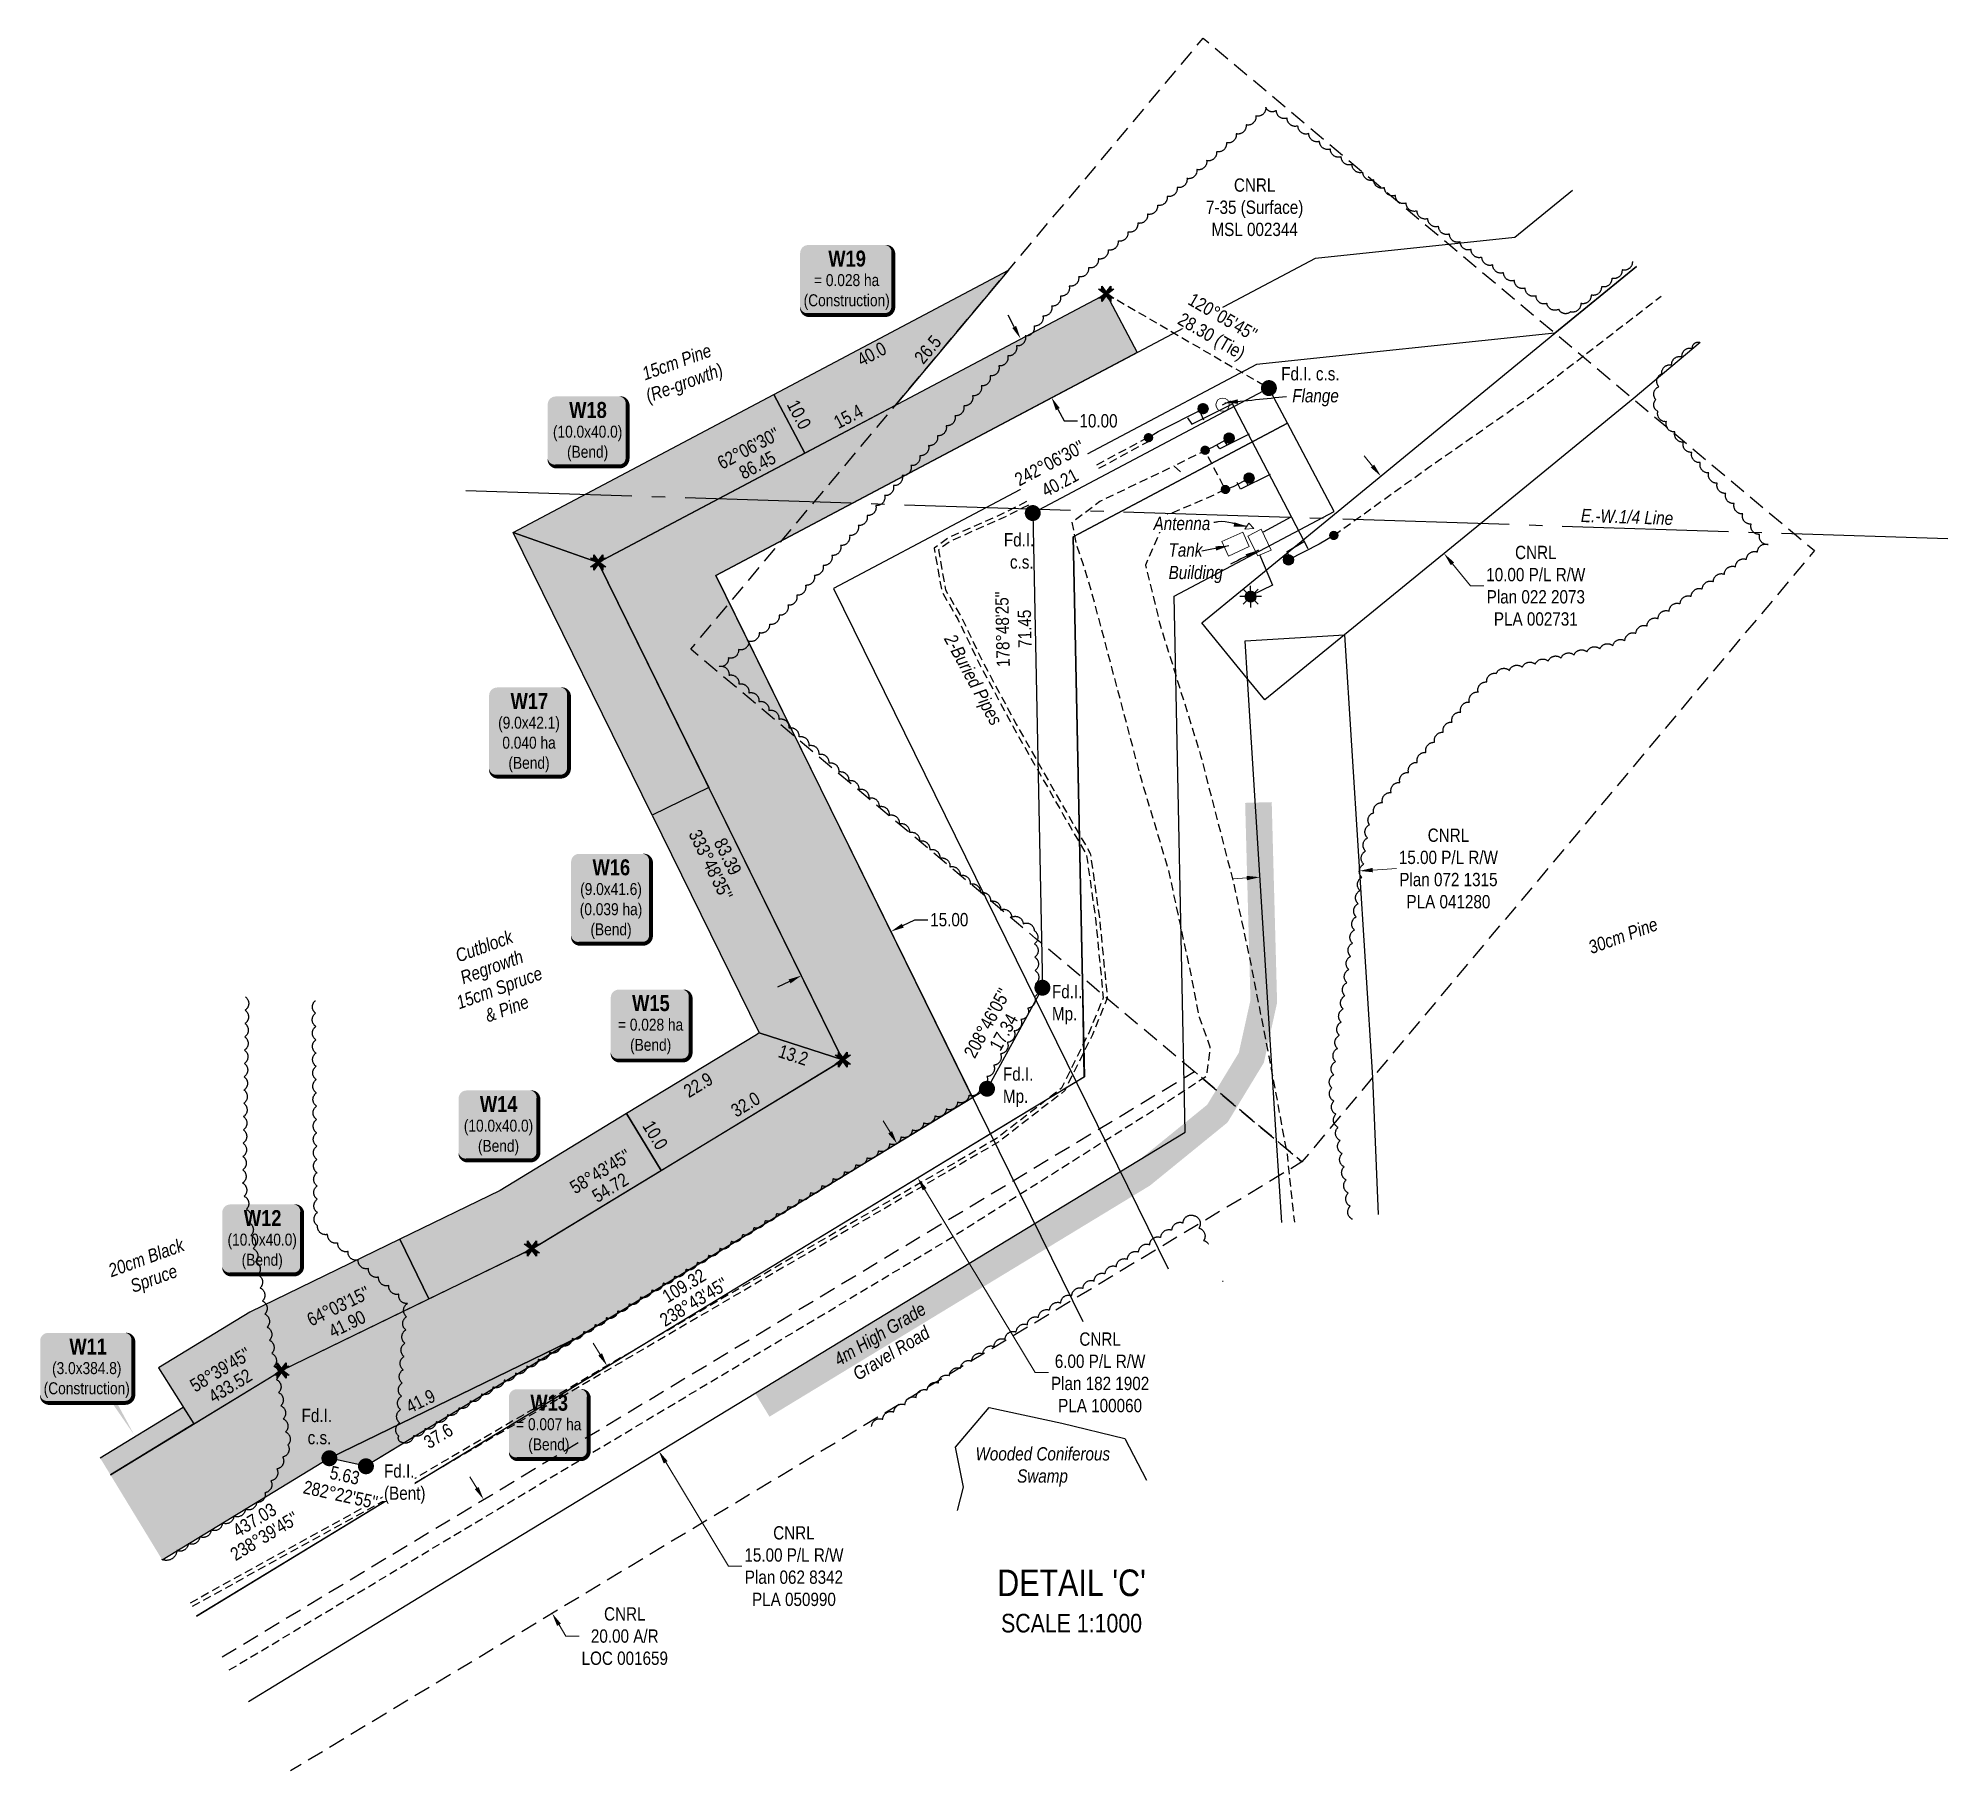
# Model space of a CAD drawing. Extents: x 351064 to 358960, y 6048061 to 6054858.
# Drawn here: x 355888 to 357324, y 6049968 to 6051271 of the extents above; entities that cross this region are included whole.
import ezdxf
from ezdxf.enums import TextEntityAlignment as Align

# ---------------------------------------------------------------- set-up
doc = ezdxf.new("R2010")
doc.units = 0
doc.header["$LTSCALE"] = 5
doc.header["$PDSIZE"] = 0.5
for name, pattern in [('0', [1, 1, 0]), ('foc-ACCESSROAD', [3.75, 2.5, -1.25]), ('foc-QUARTERLINE', [33, 25, -3, 2, -3]), ('foc-TIELINE', [1.875, 1.25, -0.625]), ('UG_PIPE', [1.875, 1.25, -0.625])]:
    doc.linetypes.add(name, pattern=pattern)
doc.layers.get('Defpoints').update_dxf_attribs({"color": 9})
for name, color, linetype, lineweight in [('AS-GENERAL', 48, 'Continuous', 18), ('C-AR-T', 13, 'Continuous', 9), ('C-RW-T', 13, 'Continuous', 9), ('C-WS-T', 13, 'Continuous', 9), ('F-WS-T', 190, 'Continuous', 9), ('T-TEXT', 48, 'Continuous', 18)]:
    doc.layers.add(name, color=color, linetype=linetype, lineweight=lineweight)
doc.layers.add('AS-PIPE-AG', color=7, linetype='Continuous', true_color=0x7d00fa)
doc.layers.add('P-TEMP-BLUE-H', color=7, linetype='Continuous', true_color=0x99e6ff)
for name, color, linetype in [('AS-PIPE-UG', 44, 'UG_PIPE'), ('AS-PIPE-UG-T', 44, 'Continuous'), ('AS-ROADS', 254, 'Continuous'), ('AS-SYMBOL', 7, 'Continuous'), ('C-AR', 13, 'foc-ACCESSROAD'), ('C-RW', 13, 'Continuous'), ('C-WS', 13, 'foc-ACCESSROAD'), ('DETAIL-T', 7, 'Continuous'), ('L-BD1', 253, 'Continuous'), ('L-MON', 1, 'Continuous'), ('L-SECQ', 8, 'foc-QUARTERLINE'), ('L-TIE', 7, 'foc-TIELINE'), ('P-PROPOSED', 10, 'Continuous'), ('P-PROPOSED-H', 21, 'Continuous'), ('P-TEMP-BLOCKS', 250, 'Continuous'), ('P-TEMP-BLUE', 146, 'Continuous'), ('P-TEMP-BLUE-T', 146, 'Continuous'), ('P-TXT', 4, 'Continuous'), ('T-BUSH', 110, '0'), ('T-BUSH-T', 110, 'Continuous'), ('WETLAND', 143, 'Continuous'), ('WETLAND-T', 146, 'Continuous')]:
    doc.layers.add(name, color=color, linetype=linetype)
doc.styles.add('80', font='ARIALN.TTF', dxfattribs={"height": 10})
doc.styles.add('80CG', font='ARIALN.TTF', dxfattribs={"height": 10})
doc.styles.add('80L', font='ARIALN.TTF', dxfattribs={"height": 10})
doc.styles.add('80LS', font='ARIALNI.TTF', dxfattribs={"height": 10})
doc.styles.add('BOLD', font='ARIALNB.TTF')
doc.dimstyles.new('Compass 5 000', dxfattribs={"dimscale": 5, "dimtxt": 9, "dimasz": 2, "dimexe": 0.2, "dimexo": 0.0625, "dimgap": 0.5, "dimtad": 0, "dimtih": 1, "dimtoh": 1, "dimzin": 0, "dimdsep": 46, "dimtxsty": '80CG', "dimcen": 0.1, "dimse1": 1, "dimse2": 1, "dimclrd": 256, "dimclrt": 256, "dimaunit": 1, "dimadec": 4, "dimazin": 0, "dimtfac": 0.06, "dimtofl": 0, "dimtmove": 0, "dimatfit": 1, "dimfxl": 0.2, "dimtolj": 1, "dimtzin": 0, "dimlwd": -1, "dimarcsym": 0})

msp = doc.modelspace()

# ---------------------------------------------------------------- texts
at = {"layer": 'AS-PIPE-UG-T', "insert": (356577.428, 6050824.233), "char_height": 9.99351, "attachment_point": 1, "rotation": 298.527703, "style": '80L'}
msp.add_mtext_dynamic_manual_height_columns('{\\fArial Narrow|b0|i1|c0|p34;2-Buried Pipes}', width=74.84889, gutter_width=50, heights=[0], dxfattribs=at)
at = {"layer": 'C-WS-T', "insert": (356802.408, 6051144.004), "char_height": 9.99351, "width": 362.88377, "attachment_point": 5, "style": '80CG'}
msp.add_mtext('\\A1;CNRL\\P7-35 (Surface)\\PMSL 002344', dxfattribs=at)
at = {"layer": 'DETAIL-T', "color": 3, "insert": (356664.749, 6050095.935), "char_height": 19.98702, "width": 202.70608, "attachment_point": 5, "style": '80CG'}
msp.add_mtext("DETAIL 'C'\\P{\\H0.7x;SCALE 1:1000}", dxfattribs=at)
at = {"layer": 'L-BD1', "style": '80L'}
for s, height, rotation, p in [("62°06'30''", 9.9967, 27.8917, (356421.818, 6050962.85)), ('86.45', 9.9967, 27.8917, (356428.482, 6050950.26)), ("333°48'35''", 9.99674, 296.1903, (356393.514, 6050649.583)), ('83.39', 9.9967, 296.1903, (356406.297, 6050655.87)), ("208°46'05''", 9.99674, 61.2684, (356601.184, 6050530.622)), ('17.34', 9.9967, 61.2684, (356613.675, 6050523.774)), ("58°43'45''", 9.9967, 31.2703, (356310.43, 6050419.079)), ('54.72', 9.9967, 31.2703, (356317.825, 6050406.903)), ('109.32', 9.9967, 31.2978, (356373.352, 6050333.137)), ("64°03'15''", 9.9967, 25.9461, (356113.48, 6050317.829)), ("238°43'45''", 9.99674, 31.2978, (356380.752, 6050320.965)), ('41.90', 9.9967, 25.9461, (356120.04, 6050304.346)), ("58°39'45''", 9.9967, 31.3378, (356024.748, 6050270.024)), ('433.52', 9.9967, 31.3378, (356032.157, 6050257.857)), ("282°22'55''", 9.99674, 347.618, (356115.094, 6050175.929)), ('5.63', 9.9967, 347.618, (356118.309, 6050190.575)), ('437.03', 9.9967, 31.3378, (356050.419, 6050157.039)), ("238°39'45''", 9.99674, 31.3378, (356057.828, 6050144.871))]:
    msp.add_text(s, height=height, rotation=rotation, dxfattribs=at).set_placement(p, align=Align.MIDDLE)
at = {"layer": 'L-BD1', "insert": (356607.818, 6050826.641), "char_height": 9.99674, "width": 56.28901, "attachment_point": 2, "rotation": 91.1641, "style": '80L'}
msp.add_mtext("178°48'25''\\P71.45 ", dxfattribs=at)
at = {"layer": 'L-MON', "attachment_point": 1, "style": '80L'}
for s, width, insert, char_height in [('Fd.I. c.s.', 43.06044, (356822.349, 6051023.848), 9.9967), ('\\pi1.0686;Fd.I.\\P\\pi5.6442;c.s.', 22.04407, (356612.765, 6050898.984), 9.99674), ('Fd.I.\\PMp.', 22.04407, (356649.996, 6050559.296), 9.9967), ('Fd.I.\\PMp.', 22.04407, (356613.16, 6050497.265), 9.9967), ('\\pi1.0686;Fd.I.\\P\\pi5.6442;c.s.', 22.04407, (356084.711, 6050240.537), 9.99674)]:
    msp.add_mtext_dynamic_manual_height_columns(s, width=width, gutter_width=50, heights=[0], dxfattribs=dict(at, insert=insert, char_height=char_height))
at = {"layer": 'L-SECQ', "insert": (357047.933, 6050917.364), "char_height": 9.99351, "attachment_point": 1, "rotation": 358.142081, "style": '80L'}
msp.add_mtext_dynamic_manual_height_columns('{\\fArial Narrow|b0|i1|c0|p34;E.-W.1/4 Line}', width=71.9615, gutter_width=50, heights=[0], dxfattribs=at)
at = {"layer": 'P-TEMP-BLUE', "style": '80L'}
for s, rotation, p in [('41.9', 25.9461, (356175.222, 6050246.372)), ('37.6', 31.2703, (356188.577, 6050220.174))]:
    msp.add_text(s, height=9.9967, rotation=rotation, dxfattribs=at).set_placement(p, align=Align.MIDDLE)
at = {"layer": 'P-TEMP-BLUE-T', "style": '80L'}
for s, rotation, p in [('26.5', 50.0241, (356556.58, 6051037.076)), ('40.0', 27.8917, (356514.452, 6051033.744)), ('10.0', 297.8917, (356459.89, 6050988.21)), ('15.4', 27.8917, (356496.925, 6050986.667)), ('13.2', 342.125187, (356455.575, 6050506.553)), ('22.9', 31.2703, (356383.953, 6050484.08)), ('32.0', 31.2716, (356419.556, 6050469.447)), ('10.0', 301.2703, (356351.731, 6050446.383))]:
    msp.add_text(s, height=9.9967, rotation=rotation, dxfattribs=at).set_placement(p, align=Align.MIDDLE)
at = {"layer": 'T-BUSH-T', "attachment_point": 2, "rotation": 20, "style": '80LS'}
for s, insert, char_height, width in [('15cm Pine\\P(Re-growth)', (356366.126, 6051032.45), 9.99351, 108.4111), ('{\\C48;Cutblock\\PRegrowth}\\P15cm Spruce\\P& Pine', (356221.321, 6050593.142), 9.99677, 67.28835), ('30cm Pine', (357077.655, 6050601.052), 9.9935, 108.4111), ('20cm Black\\PSpruce', (355967.24, 6050358.947), 9.9968, 59.90329)]:
    msp.add_mtext(s, dxfattribs=dict(at, insert=insert, char_height=char_height, width=width))
at = {"layer": 'T-TEXT', "insert": (356830.679, 6051007.342), "char_height": 9.99351, "attachment_point": 1, "style": '80L'}
msp.add_mtext_dynamic_manual_height_columns('{\\fArial Narrow|b0|i1|c0|p34;Flange}', width=13.83104, gutter_width=50, heights=[0], dxfattribs=at)
at = {"layer": 'T-TEXT', "insert": (356484.502, 6050280.705), "char_height": 9.99351, "attachment_point": 1, "rotation": 31.275557, "style": '80L'}
msp.add_mtext_dynamic_manual_height_columns('\\pi0.33756;{\\fArial Narrow|b0|i1|c0|p34;4m High Grade \\P\\pi6.8886;Gravel Road}', width=77.49427, gutter_width=50, heights=[0], dxfattribs=at)
at = {"layer": 'WETLAND-T', "insert": (356592.115, 6050211.681), "char_height": 9.99351, "attachment_point": 1, "style": '80L'}
msp.add_mtext_dynamic_manual_height_columns('\\pi0.3998;{\\fArial Narrow|b0|i1|c0|p34;Wooded Coniferous \\P\\pi31.706;Swamp}', width=100.5234, gutter_width=50, heights=[0], dxfattribs=at)

# ---------------------------------------------------------------- blocks, each defined once
blk = doc.blocks.new('fdia')
at = {"color": 255, "const_width": 1}
blk.add_lwpolyline([(-0.5, 0, 1), (0.5, 0, 1)], format="xyb", close=True, dxfattribs=at)
blk = doc.blocks.new('Fdiaa')
blk.add_blockref('fdia', (0, 0))
blk = doc.blocks.new('fdib')
at = {"color": 1, "const_width": 1.6}
blk.add_lwpolyline([(-0.4, 0, 1), (0.4, 0, 1)], format="xyb", close=True, dxfattribs=at)
at = {"color": 1}
blk.add_circle((0, 0), 0.8, dxfattribs=at)
blk = doc.blocks.new('Fdibb')
blk.add_blockref('fdib', (0, 0))
blk = doc.blocks.new('fdicc')
for name in ['Fdibb', 'Fdiaa']:
    blk.add_blockref(name, (0, 0))
blk = doc.blocks.new('FDI')
blk.add_blockref('fdicc', (0, 0))
blk = doc.blocks.new('GAS')
h = blk.add_hatch(color=255)
h.dxf.hatch_style = 1
edge = h.paths.add_edge_path()
edge.add_arc((0, 0), 0.9, 0, 360)
for p, q in [((-0.81, 0), (-1.62, 0)), ((-0.57, 0.57), (-1.14, 1.14)), ((0, 0.81), (0, 1.62)), ((0.57, 0.57), (1.14, 1.14)), ((1.62, 0), (0.81, 0)), ((-0.57, -0.57), (-1.14, -1.14)), ((0, -0.81), (0, -1.62)), ((1.14, -1.14), (0.57, -0.57))]:
    blk.add_line(p, q)
blk.add_circle((0, 0), 0.8)
blk = doc.blocks.new('RISER')
h = blk.add_hatch(color=255)
h.dxf.hatch_style = 1
edge = h.paths.add_edge_path()
edge.add_arc((0, 0), 0.7, 0, 360)
blk.add_hatch(color=13).paths.add_polyline_path([(0.58, -0.15), (-0.58, -0.15, 0.774597)])
at = {"color": 13}
blk.add_line((-0.58, -0.15), (0.58, -0.15), dxfattribs=at)
blk.add_circle((0, 0), 0.6, dxfattribs=at)
blk = doc.blocks.new('PIG')
h = blk.add_hatch(color=255)
h.dxf.hatch_style = 1
edge = h.paths.add_edge_path()
edge.add_arc((0, 0), 0.85, 0, 360)
at = {"layer": 'AS-SYMBOL'}
h = blk.add_hatch(color=13, dxfattribs=at)
h.dxf.hatch_style = 1
h.paths.add_polyline_path([(-0.1, 0, 1), (-0.55, 0, 1)])
h = blk.add_hatch(color=13, dxfattribs=at)
h.dxf.hatch_style = 1
h.paths.add_polyline_path([(0.1, 0, 1), (0.55, 0, 1)])
at = {"layer": 'AS-SYMBOL', "color": 13}
for centre, radius in [((0, 0), 0.75), ((-0.33, 0), 0.225), ((0.33, 0), 0.225)]:
    blk.add_circle(centre, radius, dxfattribs=at)
blk = doc.blocks.new('*D452')
at = {"layer": 'C-RW-T', "transparency": 16777216}
for p, q in [((356310.3, 6050281.5), (356305.1, 6050290)), ((356359.6, 6050200.3), (356406.9, 6050122.2)), ((356406.9, 6050122.2), (356416.9, 6050122.2))]:
    blk.add_line(p, q, dxfattribs=at)
for points in [[(356311.7, 6050282.3), (356308.9, 6050280.6), (356315.5, 6050272.9)], [(356361, 6050201.2), (356358.1, 6050199.4), (356354.4, 6050208.8)]]:
    blk.add_solid(points, dxfattribs=at)
at = {"layer": 'Defpoints', "color": 0, "transparency": 16777216}
for p in [(356612.1, 6050452.9), (356651, 6050388.8), (356354.4, 6050208.8)]:
    blk.add_point(p, dxfattribs=at)
at = {"layer": 'C-RW-T', "transparency": 16777216, "insert": (356456, 6050122.2), "char_height": 10, "attachment_point": 5, "style": '80CG'}
blk.add_mtext('\\A1;CNRL\\P15.00 P/L R/W\\PPlan 062 8342\\PPLA 050990', dxfattribs=at)
blk = doc.blocks.new('*D453')
at = {"layer": 'C-RW-T', "transparency": 16777216}
for p, q in [((356528.4, 6050448.5), (356523.2, 6050457)), ((356554.2, 6050405.6), (356637.5, 6050267.9)), ((356637.5, 6050267.9), (356647.5, 6050267.9))]:
    blk.add_line(p, q, dxfattribs=at)
for points in [[(356529.8, 6050449.3), (356526.9, 6050447.6), (356533.5, 6050439.9)], [(356555.7, 6050406.5), (356552.8, 6050404.8), (356549.1, 6050414.2)]]:
    blk.add_solid(points, dxfattribs=at)
at = {"layer": 'Defpoints', "color": 0, "transparency": 16777216}
for p in [(356552.5, 6050451.3), (356533.5, 6050439.9), (356568, 6050425.6)]:
    blk.add_point(p, dxfattribs=at)
at = {"layer": 'C-RW-T', "transparency": 16777216, "insert": (356686.2, 6050267.9), "char_height": 10, "attachment_point": 5, "style": '80CG'}
blk.add_mtext('\\A1;CNRL\\P6.00 P/L R/W\\PPlan 182 1902\\PPLA 100060', dxfattribs=at)
blk = doc.blocks.new('*D454')
at = {"layer": 'C-RW-T', "transparency": 16777216}
for p, q in [((356891, 6050949.4), (356884.7, 6050957.2)), ((356951.2, 6050875.9), (356964.7, 6050859.4)), ((356964.7, 6050859.4), (356974.7, 6050859.4))]:
    blk.add_line(p, q, dxfattribs=at)
for points in [[(356892.3, 6050950.5), (356889.7, 6050948.4), (356897.4, 6050941.7)], [(356952.4, 6050877), (356949.9, 6050874.9), (356944.8, 6050883.7)]]:
    blk.add_solid(points, dxfattribs=at)
at = {"layer": 'Defpoints', "color": 0, "transparency": 16777216}
for p in [(356944, 6050979.8), (356991.5, 6050921.8), (356944.8, 6050883.7)]:
    blk.add_point(p, dxfattribs=at)
at = {"layer": 'C-RW-T', "transparency": 16777216, "insert": (357013.8, 6050859.4), "char_height": 10, "attachment_point": 5, "style": '80CG'}
blk.add_mtext('\\A1;CNRL\\P10.00 P/L R/W\\PPlan 022 2073\\PPLA 002731', dxfattribs=at)
blk = doc.blocks.new('*D455')
at = {"layer": 'C-RW-T', "transparency": 16777216}
for p, q in [((356891.2, 6050645.6), (356909, 6050646.8)), ((356796.5, 6050639.7), (356786.5, 6050639.1))]:
    blk.add_line(p, q, dxfattribs=at)
for points in [[(356891.1, 6050647.3), (356891.3, 6050644), (356881.2, 6050645)], [(356796.3, 6050641.3), (356796.6, 6050638), (356806.4, 6050640.3)]]:
    blk.add_solid(points, dxfattribs=at)
at = {"layer": 'Defpoints', "color": 0, "transparency": 16777216}
for p in [(356801.2, 6050723.8), (356876, 6050728.5), (356881.2, 6050645)]:
    blk.add_point(p, dxfattribs=at)
at = {"layer": 'C-RW-T', "transparency": 16777216, "insert": (356948.1, 6050646.8), "char_height": 10, "attachment_point": 5, "style": '80CG', "bg_fill": 3, "box_fill_scale": 1.1, "bg_fill_color": 256, "bg_fill_true_color": 13158600, "bg_fill_transparency": 0}
blk.add_mtext('\\A1;CNRL\\P15.00 P/L R/W\\PPlan 072 1315\\PPLA 041280', dxfattribs=at)
blk = doc.blocks.new('TEMP')
h = blk.add_hatch(color=255)
h.dxf.hatch_style = 1
h.paths.add_polyline_path([(0, 0.25), (-0.67, 1.15), (-0.67, 0.67), (-1.15, 0.67), (-0.25, 0), (-1.15, -0.67), (-0.67, -0.67), (-0.67, -1.15), (0, -0.25), (0.67, -1.15), (0.67, -0.67), (1.15, -0.67), (0.25, 0), (1.15, 0.67), (0.67, 0.67), (0.67, 1.15)])
h.paths.add_polyline_path([(0.57, 0.85), (0.57, 0.57), (0.85, 0.57), (0.08, 0), (0.85, -0.57), (0.57, -0.57), (0.57, -0.85), (0, -0.08), (-0.57, -0.85), (-0.57, -0.57), (-0.85, -0.57), (-0.08, 0), (-0.85, 0.57), (-0.57, 0.57), (-0.57, 0.85), (0, 0.08)], flags=16)
h = blk.add_hatch(color=1)
h.dxf.hatch_style = 1
h.paths.add_polyline_path([(0, 0.08), (-0.57, 0.85), (-0.57, 0.57), (-0.85, 0.57), (-0.08, 0), (-0.85, -0.57), (-0.57, -0.57), (-0.57, -0.85), (0, -0.08), (0.57, -0.85), (0.57, -0.57), (0.85, -0.57), (0.08, 0), (0.85, 0.57), (0.57, 0.57), (0.57, 0.85)])
at = {"color": 1}
for p, q in [((-0.08, 0), (0.08, 0)), ((0, 0.08), (0, -0.08))]:
    blk.add_line(p, q, dxfattribs=at)
at = {"color": 255, "flags": 128}
blk.add_lwpolyline([(-0.25, 0), (-1.15, 0.67), (-0.67, 0.67), (-0.67, 1.15), (0, 0.25), (0.67, 1.15), (0.67, 0.67), (1.15, 0.67), (0.25, 0), (1.15, -0.67), (0.67, -0.67), (0.67, -1.15), (0, -0.25), (-0.67, -1.15), (-0.67, -0.67), (-1.15, -0.67)], close=True, dxfattribs=at)
at = {"color": 1, "flags": 128}
blk.add_lwpolyline([(-0.08, 0), (-0.85, 0.57), (-0.57, 0.57), (-0.57, 0.85), (0, 0.08), (0.57, 0.85), (0.57, 0.57), (0.85, 0.57), (0.08, 0), (0.85, -0.57), (0.57, -0.57), (0.57, -0.85), (0, -0.08), (-0.57, -0.85), (-0.57, -0.57), (-0.85, -0.57)], close=True, dxfattribs=at)
blk = doc.blocks.new('*U456')
at = {"true_color": 0x99e6ff}
h = blk.add_hatch(color=141, dxfattribs=at)
edge = h.paths.add_edge_path()
edge.add_line((-24, -34.1), (24, -34.1))
edge.add_arc((24, -28.1), 6, 270, 360)
edge.add_line((30, -28.1), (30, 12.5))
edge.add_arc((24, 12.5), 6, 0, 90)
edge.add_line((24, 18.5), (-24, 18.5))
edge.add_arc((-24, 12.5), 6, 90, 180)
edge.add_line((-30, 12.5), (-30, -28.1))
edge.add_arc((-24, -28.1), 6, 180, 270)
at = {"color": 250, "flags": 128}
blk.add_lwpolyline([(-24, -34.1, 3, 3, 0), (24, -34.1, 3, 3, 0.414214), (30, -28.1, 3, 3, 0), (30, 12.5, 3, 0, 0.414214), (24, 18.5, 0, 0, 0), (-24, 18.5, 0, 0, 0.414214), (-30, 12.5, 0, 0, 0), (-30, -28.1, 0, 3, 0.414214)], format="xyseb", close=True, dxfattribs=at)
at = {"flags": 128}
blk.add_lwpolyline([(-29.6, -22.3, 0, 7.5, 0), (0, 0, 0, 0, 0)], format="xyseb", dxfattribs=at)
at = {"color": 250}
for tag, p, height, style in [('TEMP_AREA_W1_001', (-9.2, 2.2), 12, 'BOLD'), ('ENTER_TEXT_001', (-30.7, -12.5), 9, '80')]:
    blk.add_attdef(tag, p, '', height=height, dxfattribs=dict(at, style=style))
blk = doc.blocks.new('*U457')
at = {"true_color": 0x99e6ff}
h = blk.add_hatch(color=141, dxfattribs=at)
edge = h.paths.add_edge_path()
edge.add_line((-24, -34.8), (24, -34.8))
edge.add_arc((24, -28.8), 6, 270, 360)
edge.add_line((30, -28.8), (30, 12.5))
edge.add_arc((24, 12.5), 6, 0, 90)
edge.add_line((24, 18.5), (-24, 18.5))
edge.add_arc((-24, 12.5), 6, 90, 180)
edge.add_line((-30, 12.5), (-30, -28.8))
edge.add_arc((-24, -28.8), 6, 180, 270)
at = {"color": 250, "flags": 128}
blk.add_lwpolyline([(-24, -34.8, 3, 3, 0), (24, -34.8, 3, 3, 0.414214), (30, -28.8, 3, 3, 0), (30, 12.5, 3, 0, 0.414214), (24, 18.5, 0, 0, 0), (-24, 18.5, 0, 0, 0.414214), (-30, 12.5, 0, 0, 0), (-30, -28.8, 0, 3, 0.414214)], format="xyseb", close=True, dxfattribs=at)
at = {"flags": 128}
blk.add_lwpolyline([(-29.6, -22.3, 0, 7.5, 0), (0, 0, 0, 0, 0)], format="xyseb", dxfattribs=at)
at = {"color": 250}
for tag, p, height, style in [('TEMP_AREA_W1_001', (-9.2, 2.2), 12, 'BOLD'), ('ENTER_TEXT_001', (-30.7, -12.5), 9, '80')]:
    blk.add_attdef(tag, p, '', height=height, dxfattribs=dict(at, style=style))
blk = doc.blocks.new('*U537')
at = {"true_color": 0x99e6ff}
h = blk.add_hatch(color=141, dxfattribs=at)
edge = h.paths.add_edge_path()
edge.add_line((-24, -48.5), (24, -48.5))
edge.add_arc((24, -42.5), 6, 270, 360)
edge.add_line((30, -42.5), (30, 12.5))
edge.add_arc((24, 12.5), 6, 0, 90)
edge.add_line((24, 18.5), (-24, 18.5))
edge.add_arc((-24, 12.5), 6, 90, 180)
edge.add_line((-30, 12.5), (-30, -42.5))
edge.add_arc((-24, -42.5), 6, 180, 270)
at = {"color": 250, "flags": 128}
blk.add_lwpolyline([(-24, -48.5, 3, 3, 0), (24, -48.5, 3, 3, 0.414214), (30, -42.5, 3, 3, 0), (30, 12.5, 3, 0, 0.414214), (24, 18.5, 0, 0, 0), (-24, 18.5, 0, 0, 0.414214), (-30, 12.5, 0, 0, 0), (-30, -42.5, 0, 3, 0.414214)], format="xyseb", close=True, dxfattribs=at)
at = {"flags": 128}
blk.add_lwpolyline([(-29.6, -22.3, 0, 7.5, 0), (0, 0, 0, 0, 0)], format="xyseb", dxfattribs=at)
at = {"color": 250}
for tag, p, height, style in [('TEMP_AREA_W1_001', (-9.2, 2.2), 12, 'BOLD'), ('ENTER_TEXT_001', (-30.7, -12.5), 9, '80')]:
    blk.add_attdef(tag, p, '', height=height, dxfattribs=dict(at, style=style))
blk = doc.blocks.new('*U458')
at = {"true_color": 0x99e6ff}
h = blk.add_hatch(color=141, dxfattribs=at)
edge = h.paths.add_edge_path()
edge.add_line((-29, -34.1), (29, -34.1))
edge.add_arc((29, -28.1), 6, 270, 360)
edge.add_line((35, -28.1), (35, 12.5))
edge.add_arc((29, 12.5), 6, 0, 90)
edge.add_line((29, 18.5), (-29, 18.5))
edge.add_arc((-29, 12.5), 6, 90, 180)
edge.add_line((-35, 12.5), (-35, -28.1))
edge.add_arc((-29, -28.1), 6, 180, 270)
at = {"color": 250, "flags": 128}
blk.add_lwpolyline([(-29, -34.1, 3, 3, 0), (29, -34.1, 3, 3, 0.414214), (35, -28.1, 3, 3, 0), (35, 12.5, 3, 0, 0.414214), (29, 18.5, 0, 0, 0), (-29, 18.5, 0, 0, 0.414214), (-35, 12.5, 0, 0, 0), (-35, -28.1, 0, 3, 0.414214)], format="xyseb", close=True, dxfattribs=at)
at = {"flags": 128}
blk.add_lwpolyline([(-29.6, -22.3, 0, 7.5, 0), (0, 0, 0, 0, 0)], format="xyseb", dxfattribs=at)
at = {"color": 250}
for tag, p, height, style in [('TEMP_AREA_W1_001', (-9.2, 2.2), 12, 'BOLD'), ('ENTER_TEXT_001', (-30.7, -12.5), 9, '80')]:
    blk.add_attdef(tag, p, '', height=height, dxfattribs=dict(at, style=style))
blk = doc.blocks.new('*D459')
at = {"layer": 'Defpoints', "color": 0, "transparency": 16777216}
for p in [(356601, 6051031.8), (356649.7, 6051001), (356624.4, 6050987.6)]:
    blk.add_point(p, dxfattribs=at)
at = {"layer": 'P-TXT', "transparency": 16777216}
for p, q in [((356621.7, 6051054.1), (356617, 6051062.9)), ((356654.4, 6050992.2), (356659.1, 6050983.4)), ((356659.1, 6050983.4), (356669.1, 6050983.4))]:
    blk.add_line(p, q, dxfattribs=at)
for points in [[(356623.1, 6051054.8), (356620.2, 6051053.3), (356626.4, 6051045.2)], [(356655.9, 6050993), (356652.9, 6050991.4), (356649.7, 6051001)]]:
    blk.add_solid(points, dxfattribs=at)
at = {"layer": 'P-TXT', "transparency": 16777216, "insert": (356685, 6050983.4), "char_height": 10, "attachment_point": 5, "style": '80CG'}
blk.add_mtext('\\A1;10.00', dxfattribs=at)
blk = doc.blocks.new('*D460')
at = {"layer": 'Defpoints', "color": 0, "transparency": 16777216}
for p in [(356506.9, 6050644.1), (356439.6, 6050611), (356528.9, 6050599.4)]:
    blk.add_point(p, dxfattribs=at)
at = {"layer": 'P-TXT', "transparency": 16777216}
for p, q in [((356537.9, 6050603.9), (356546.8, 6050608.3)), ((356546.8, 6050608.3), (356556.8, 6050608.3)), ((356452.7, 6050561.9), (356443.7, 6050557.5))]:
    blk.add_line(p, q, dxfattribs=at)
for points in [[(356537.1, 6050605.3), (356538.6, 6050602.4), (356528.9, 6050599.4)], [(356451.9, 6050563.4), (356453.4, 6050560.4), (356461.6, 6050566.3)]]:
    blk.add_solid(points, dxfattribs=at)
at = {"layer": 'P-TXT', "transparency": 16777216, "insert": (356572.8, 6050608.3), "char_height": 10, "attachment_point": 5, "style": '80CG'}
blk.add_mtext('\\A1;15.00', dxfattribs=at)
blk = doc.blocks.new('*D523')
at = {"layer": 'C-AR-T', "transparency": 16777216}
for p, q in [((356217.5, 6050180.9), (356212.3, 6050189.5)), ((356279.4, 6050078.1), (356284.5, 6050069.6)), ((356284.5, 6050069.6), (356294.5, 6050069.6))]:
    blk.add_line(p, q, dxfattribs=at)
for points in [[(356218.9, 6050181.8), (356216.1, 6050180.1), (356222.6, 6050172.4)], [(356280.8, 6050079), (356277.9, 6050077.3), (356274.2, 6050086.7)]]:
    blk.add_solid(points, dxfattribs=at)
at = {"layer": 'Defpoints', "color": 0, "transparency": 16777216}
for p in [(356208, 6050163.6), (356274.2, 6050086.7), (356259.6, 6050077.9)]:
    blk.add_point(p, dxfattribs=at)
at = {"layer": 'C-AR-T', "transparency": 16777216, "insert": (356328.8, 6050069.6), "char_height": 10, "attachment_point": 5, "style": '80CG'}
blk.add_mtext('\\A1;CNRL\\P20.00 A/R\\PLOC 001659', dxfattribs=at)
blk = doc.blocks.new('*U536')
at = {"true_color": 0x99e6ff}
h = blk.add_hatch(color=141, dxfattribs=at)
edge = h.paths.add_edge_path()
edge.add_line((-24, -49.1), (24, -49.1))
edge.add_arc((24, -43.1), 6, 270, 360)
edge.add_line((30, -43.1), (30, 12.5))
edge.add_arc((24, 12.5), 6, 0, 90)
edge.add_line((24, 18.5), (-24, 18.5))
edge.add_arc((-24, 12.5), 6, 90, 180)
edge.add_line((-30, 12.5), (-30, -43.1))
edge.add_arc((-24, -43.1), 6, 180, 270)
at = {"color": 250, "flags": 128}
blk.add_lwpolyline([(-24, -49.1, 3, 3, 0), (24, -49.1, 3, 3, 0.414214), (30, -43.1, 3, 3, 0), (30, 12.5, 3, 0, 0.414214), (24, 18.5, 0, 0, 0), (-24, 18.5, 0, 0, 0.414214), (-30, 12.5, 0, 0, 0), (-30, -43.1, 0, 3, 0.414214)], format="xyseb", close=True, dxfattribs=at)
at = {"flags": 128}
blk.add_lwpolyline([(-29.6, -22.3, 0, 7.5, 0), (0, 0, 0, 0, 0)], format="xyseb", dxfattribs=at)
at = {"color": 250}
for tag, p, height, style in [('TEMP_AREA_W1_001', (-9.2, 2.2), 12, 'BOLD'), ('ENTER_TEXT_001', (-30.7, -12.5), 9, '80')]:
    blk.add_attdef(tag, p, '', height=height, dxfattribs=dict(at, style=style))
blk = doc.blocks.new('*U535')
at = {"true_color": 0x99e6ff}
h = blk.add_hatch(color=141, dxfattribs=at)
edge = h.paths.add_edge_path()
edge.add_line((-29, -34.1), (29, -34.1))
edge.add_arc((29, -28.1), 6, 270, 360)
edge.add_line((35, -28.1), (35, 12.5))
edge.add_arc((29, 12.5), 6, 0, 90)
edge.add_line((29, 18.5), (-29, 18.5))
edge.add_arc((-29, 12.5), 6, 90, 180)
edge.add_line((-35, 12.5), (-35, -28.1))
edge.add_arc((-29, -28.1), 6, 180, 270)
at = {"color": 250, "flags": 128}
blk.add_lwpolyline([(-29, -34.1, 3, 3, 0), (29, -34.1, 3, 3, 0.414214), (35, -28.1, 3, 3, 0), (35, 12.5, 3, 0, 0.414214), (29, 18.5, 0, 0, 0), (-29, 18.5, 0, 0, 0.414214), (-35, 12.5, 0, 0, 0), (-35, -28.1, 0, 3, 0.414214)], format="xyseb", close=True, dxfattribs=at)
at = {"flags": 128}
blk.add_lwpolyline([(35.8, -58.4, 0, 7.5, 0), (0, 0, 0, 0, 0)], format="xyseb", dxfattribs=at)
at = {"color": 250}
for tag, p, height, style in [('TEMP_AREA_W1_001', (-9.2, 2.2), 12, 'BOLD'), ('ENTER_TEXT_001', (-30.7, -12.5), 9, '80')]:
    blk.add_attdef(tag, p, '', height=height, dxfattribs=dict(at, style=style))

# ---------------------------------------------------------------- dimensions: what is measured, and where the dimension line sits
at = {"layer": 'C-AR-T'}
dim = msp.add_linear_dim(base=(356274.207, 6050086.708), p1=(356208.041, 6050163.559), p2=(356259.602, 6050077.915), angle=301.050083, text='CNRL\\P20.00 A/R\\PLOC 001659', dimstyle='Compass 5 000', dxfattribs=at)
dim.commit()
dim.dimension.update_dxf_attribs({"geometry": '*D523', "text_midpoint": (356328.837, 6050069.574), "dimtype": 161})
at = {"layer": 'C-RW-T', "color": 5}
dim = msp.add_linear_dim(base=(356944.825, 6050883.68), p1=(356943.993, 6050979.832), p2=(356991.452, 6050921.832), angle=309.291335, text='CNRL\\P10.00 P/L R/W\\PPlan 022 2073\\PPLA 002731', dimstyle='Compass 5 000', dxfattribs=at)
dim.commit()
dim.dimension.update_dxf_attribs({"geometry": '*D454', "text_midpoint": (357013.805, 6050859.366), "dimtype": 161})
at = {"layer": 'C-RW-T'}
for base, p1, p2, angle, text, picture, middle in [((356533.53, 6050439.908), (356568.005, 6050425.626), (356552.463, 6050451.348), 121.14149, 'CNRL\\P6.00 P/L R/W\\PPlan 182 1902\\PPLA 100060', '*D453', (356686.16, 6050267.909)), ((356354.363, 6050208.835), (356612.057, 6050452.912), (356650.952, 6050388.818), 301.251214, 'CNRL\\P15.00 P/L R/W\\PPlan 062 8342\\PPLA 050990', '*D452', (356456.024, 6050122.199))]:
    dim = msp.add_linear_dim(base=base, p1=p1, p2=p2, angle=angle, text=text, dimstyle='Compass 5 000', dxfattribs=at)
    dim.commit()
    dim.dimension.update_dxf_attribs({"geometry": picture, "text_midpoint": middle, "dimtype": 161})
at = {"layer": 'P-TXT'}
dim = msp.add_linear_dim(base=(356528.902, 6050599.437), p1=(356439.642, 6050611.039), p2=(356506.92, 6050644.13), angle=26.1903, text='15.00', dimstyle='Compass 5 000', dxfattribs=at)
dim.commit()
dim.dimension.update_dxf_attribs({"geometry": '*D460', "text_midpoint": (356572.787, 6050608.264), "dimtype": 161})

# ---------------------------------------------------------------- hatches: boundary and pattern name
at = {"layer": 'P-PROPOSED-H'}
h = msp.add_hatch(color=256, dxfattribs=at)
h.dxf.hatch_style = 1
h.paths.add_polyline_path([(356308.845, 6050876.86), (356492.813, 6050502.827), (356259.039, 6050360.856), (356070.73, 6050269.23), (355942.073, 6050190.89), (355981.067, 6050126.852), (356106.708, 6050203.357), (356294.978, 6050294.963), (356590.371, 6050474.355), (356397.21, 6050867.077), (356714.149, 6051034.829), (356690.767, 6051079.006)])
at = {"layer": 'P-TEMP-BLUE-H'}
h = msp.add_hatch(color=256, dxfattribs=at)
h.dxf.hatch_style = 1
h.paths.add_polyline_path([(356440.787, 6051003.248), (356617.355, 6051096.704), (356571.017, 6051041.439), (356532.119, 6050995.036), (356464.17, 6050959.071)])
h = msp.add_hatch(color=256, dxfattribs=at)
h.dxf.hatch_style = 1
h.paths.add_polyline_path([(356464.17, 6050959.071), (356308.903, 6050876.89), (356244.846, 6050899.539), (356440.787, 6051003.248)])
h = msp.add_hatch(color=256, dxfattribs=at)
h.dxf.hatch_style = 1
h.paths.add_polyline_path([(356308.903, 6050876.89), (356392.063, 6050707.815), (356349.453, 6050686.857), (356244.846, 6050899.539)])
h = msp.add_hatch(color=256, dxfattribs=at)
h.dxf.hatch_style = 1
h.paths.add_polyline_path([(356349.453, 6050686.857), (356429.977, 6050523.141), (356492.871, 6050502.858), (356392.063, 6050707.815)])
h = msp.add_hatch(color=256, dxfattribs=at)
h.dxf.hatch_style = 1
h.paths.add_polyline_path([(356427.833, 6050521.839), (356330.214, 6050462.555), (356356.159, 6050419.833), (356492.871, 6050502.858), (356429.977, 6050523.141)])
h = msp.add_hatch(color=256, dxfattribs=at)
h.dxf.hatch_style = 1
h.paths.add_polyline_path([(356181.571, 6050323.165), (356259.097, 6050360.887), (356356.159, 6050419.833), (356330.214, 6050462.555), (356235.138, 6050404.816), (356159.702, 6050368.111)])
h = msp.add_hatch(color=256, dxfattribs=at)
h.dxf.hatch_style = 1
h.paths.add_polyline_path([(356004.886, 6050229.137), (356070.73, 6050269.23), (356181.513, 6050323.134), (356159.644, 6050368.08), (356046.765, 6050313.156), (355978.157, 6050271.374)])
h = msp.add_hatch(color=256, dxfattribs=at)
h.dxf.hatch_style = 1
h.paths.add_polyline_path([(356106.708, 6050203.357), (356294.978, 6050294.963), (356134.198, 6050197.322)])
h = msp.add_hatch(color=256, dxfattribs=at)
h.dxf.hatch_style = 1
h.paths.add_polyline_path([(356004.886, 6050229.137), (355996.867, 6050241.808), (355934.276, 6050203.695), (355942.073, 6050190.89)])

# ---------------------------------------------------------------- linework, layer by layer
at = {"layer": 'AS-GENERAL', "flags": 128}
msp.add_lwpolyline([(356797.948, 6050906.379), (356795.117, 6050901.922), (356801.767, 6050902.402), (356797.948, 6050906.379)], dxfattribs=at)
for points in [[(356804.701, 6050881.993), (356797.358, 6050896.748), (356807.305, 6050902.106), (356814.722, 6050886.246)], [(356793.504, 6050899.642), (356777.824, 6050892.609), (356782.708, 6050881.753), (356798.288, 6050888.836)]]:
    msp.add_lwpolyline(points, close=True, dxfattribs=at)
at = {"layer": 'AS-GENERAL'}
msp.add_circle((356778.344, 6050995.596), 4.997, dxfattribs=at)
at = {"layer": 'AS-PIPE-AG', "flags": 128}
for points in [[(356722.577, 6050970.854), (356729.785, 6050975.357), (356763.584, 6050992.547)], [(356751.823, 6050985.759), (356755.142, 6050980.935), (356785.347, 6050995.961)], [(356761.265, 6050990.537), (356764.004, 6050984.269)], [(356778.344, 6050995.596), (356784.447, 6050998.445), (356842.348, 6050887.351)], [(356765.079, 6050961.297), (356770.827, 6050963.586), (356783.103, 6050970.294)], [(356798.373, 6050973.373), (356776.25, 6050962.322), (356773.931, 6050965.516)], [(356779.714, 6050968.28), (356781.738, 6050964.896)], [(356780.349, 6050931.772), (356786.627, 6050934.191), (356798.238, 6050940.424)], [(356813.973, 6050943.043), (356791.705, 6050932.026), (356789.331, 6050937.165)], [(356795.529, 6050938.689), (356797.388, 6050935.125)], [(356809.154, 6050899.867), (356829.892, 6050911.338)], [(356828.908, 6050880.073), (356826.958, 6050885.207), (356839.954, 6050892.879)], [(356861.837, 6050897.193), (356850.861, 6050890.76), (356827.953, 6050878.814)], [(356806.055, 6050882.907), (356815.727, 6050859.89), (356799.702, 6050852.038)]]:
    msp.add_lwpolyline(points, dxfattribs=at)
at = {"layer": 'AS-PIPE-UG', "flags": 128}
for points in [[(356861.827, 6050897.248), (356933.389, 6050948.506), (357012.108, 6051003.393), (357108.124, 6051077.257)], [(356723.416, 6050968.247), (356659.941, 6050934.023), (356613.255, 6050910.429), (356573.92, 6050893.104), (356564.695, 6050886.353), (356569.989, 6050856.266), (356581.911, 6050835.726), (356597.948, 6050802.334), (356623.123, 6050755.258), (356660.883, 6050689.122), (356678.84, 6050658.11), (356685.711, 6050609.618), (356691.615, 6050549.223), (356680.398, 6050521.867), (356659.495, 6050479.588), (356610.048, 6050441.31), (356413.151, 6050326.527), (356154.574, 6050175.119), (356002.644, 6050091.416)], [(356721.993, 6050970.887), (356658.553, 6050936.682), (356611.973, 6050913.142), (356572.413, 6050895.717), (356561.418, 6050887.672), (356567.128, 6050855.222), (356579.258, 6050834.322), (356595.273, 6050800.977), (356620.498, 6050753.807), (356658.283, 6050687.627), (356675.953, 6050657.112), (356682.733, 6050609.262), (356688.558, 6050549.672), (356677.663, 6050523.102), (356657.113, 6050481.537), (356608.368, 6050443.802), (356411.638, 6050329.117), (356153.093, 6050177.727), (356144.898, 6050173.212)], [(356746.535, 6050945.062), (356741.811, 6050949.521), (356764.984, 6050961.202), (356780.124, 6050931.816), (356780.124, 6050931.816), (356767.793, 6050925.778), (356736.818, 6050912.643), (356720.358, 6050874.95), (356731.055, 6050830.924), (356761.82, 6050731.862), (356786.287, 6050636.788), (356798.143, 6050581.646), (356813.128, 6050505.421), (356826.743, 6050432.044), (356832.289, 6050380.909)], [(356031.419, 6050044.16), (356569.388, 6050366.197), (356688.453, 6050441.352), (356732.488, 6050468.817), (356766.543, 6050490.967), (356769.038, 6050512.547), (356760.923, 6050534.862), (356753.928, 6050570.832), (356737.818, 6050645.312), (356717.228, 6050714.032), (356695.313, 6050796.882), (356680.243, 6050853.477), (356673.453, 6050876.017), (356668.408, 6050890.752), (356665.288, 6050907.507), (356686.063, 6050922.977), (356741.811, 6050949.521)], [(356130.678, 6050165.378), (356001.083, 6050093.98)]]:
    msp.add_lwpolyline(points, dxfattribs=at)
at = {"layer": 'AS-ROADS', "const_width": 19.987, "flags": 128}
msp.add_lwpolyline([(356432.412, 6050243.155), (356717.854, 6050416.54), (356774.391, 6050462.53), (356799.917, 6050504.551), (356809.279, 6050546.907), (356805.255, 6050696.448)], dxfattribs=at)
at = {"layer": 'C-AR', "flags": 128}
msp.add_lwpolyline([(356026.028, 6050053.979), (356757.078, 6050494.108), (356757.078, 6050494.108), (356818.932, 6050442.138), (356824.242, 6050437.687), (356838.005, 6050426.145), (356820.595, 6050415.661), (356077.59, 6049968.335)], dxfattribs=at)
at = {"layer": 'C-RW', "flags": 128}
for points in [[(356673.349, 6050305.937), (356397.316, 6050867.154), (356848.208, 6051105.8), (356998.045, 6051121.589), (357041.334, 6051157.021)], [(357089.456, 6051099.552), (357028.18, 6051049.398), (356803.783, 6051025.752), (356485.653, 6050857.373), (356737.316, 6050345.705)], [(357137.44, 6051042.248), (357087.05, 6051000.054), (356972.123, 6050906.016), (356870.082, 6050822.585), (356810.146, 6050773.558), (356797.062, 6050789.55), (356762.695, 6050831.569), (356858.286, 6050909.712), (357028.18, 6051049.398), (357089.505, 6051099.493)], [(356006.8, 6050084.591), (356149.765, 6050171.688), (356623.684, 6050459.499), (356674.332, 6050490.257), (356673.099, 6050549.503), (356665.881, 6050896.218), (356827.162, 6050981.58), (356813.133, 6051008.087), (356635.513, 6050914.077), (356642.823, 6050557.189), (356601.182, 6050481.228), (356134.198, 6050197.322), (356106.708, 6050203.357), (355981.067, 6050126.852)], [(356045.795, 6050020.55), (356188.831, 6050107.69), (356750.249, 6050448.638), (356741.86, 6050851.602), (356862.293, 6050915.345), (356827.22, 6050981.611), (356665.939, 6050896.249), (356674.39, 6050490.288), (356149.823, 6050171.719), (356006.802, 6050084.588)], [(356822.75, 6050380.519), (356820.534, 6050415.821), (356818.872, 6050442.292), (356797.062, 6050789.55), (356795.28, 6050817.9), (356870.082, 6050822.585), (356890.993, 6050489.576), (356895.204, 6050386.564)], [(356778.225, 6050336.597), (356778.837, 6050336.597)]]:
    msp.add_lwpolyline(points, dxfattribs=at)
at = {"layer": 'C-WS', "flags": 128}
msp.add_lwpolyline([(356890.993, 6050489.576), (356837.939, 6050426.304), (356824.18, 6050437.843), (356818.872, 6050442.292), (356757.499, 6050493.755), (356744.239, 6050504.869), (356681.798, 6050557.225), (356668.088, 6050568.719), (356637.627, 6050594.26), (356378.386, 6050811.63), (356471.184, 6050922.279), (356571.038, 6051041.397), (356763.701, 6051271.177), (357028.597, 6051049.049), (357087.05, 6051000.054), (357208.316, 6050898.354), (357223.255, 6050885.862), (356895.367, 6050494.794), (356890.993, 6050489.576)], close=True, dxfattribs=at)
at = {"layer": 'L-SECQ', "flags": 128}
msp.add_lwpolyline([(357323.596, 6050894.702), (356207.845, 6050930.895)], dxfattribs=at)
at = {"layer": 'L-TIE', "flags": 128}
msp.add_lwpolyline([(356690.825, 6051079.037), (356813.133, 6051008.087)], dxfattribs=at)
at = {"layer": 'P-PROPOSED', "flags": 128}
msp.add_lwpolyline([(355942.073, 6050190.89), (356070.73, 6050269.23), (356259.039, 6050360.856), (356492.813, 6050502.827), (356308.845, 6050876.86), (356690.767, 6051079.006), (356714.149, 6051034.829), (356397.21, 6050867.077), (356590.371, 6050474.355), (356294.978, 6050294.963), (356106.708, 6050203.357), (355981.067, 6050126.852)], dxfattribs=at)
at = {"layer": 'P-TEMP-BLUE', "flags": 128}
for points in [[(356440.787, 6051003.248), (356617.355, 6051096.704), (356571.017, 6051041.439), (356571.017, 6051041.439), (356532.119, 6050995.036), (356464.17, 6050959.071)], [(356464.17, 6050959.071), (356308.903, 6050876.89), (356244.846, 6050899.539), (356440.787, 6051003.248)], [(356308.903, 6050876.89), (356392.063, 6050707.815), (356349.453, 6050686.857), (356244.846, 6050899.539)], [(356349.453, 6050686.857), (356429.977, 6050523.141), (356492.871, 6050502.858), (356392.063, 6050707.815)], [(356427.833, 6050521.839), (356330.214, 6050462.555), (356356.159, 6050419.833), (356492.871, 6050502.858), (356429.977, 6050523.141), (356427.833, 6050521.839)], [(356004.886, 6050229.137), (356070.73, 6050269.23), (356181.513, 6050323.134), (356159.644, 6050368.08), (356046.765, 6050313.156), (355978.157, 6050271.374)], [(356106.708, 6050203.357), (356294.978, 6050294.963), (356134.198, 6050197.322)]]:
    msp.add_lwpolyline(points, close=True, dxfattribs=at)
for points in [[(356181.571, 6050323.165), (356259.097, 6050360.887), (356356.159, 6050419.833), (356330.214, 6050462.555), (356235.138, 6050404.816), (356159.702, 6050368.111), (356181.571, 6050323.165)], [(355934.276, 6050203.695), (355996.867, 6050241.808), (356004.886, 6050229.137), (355942.073, 6050190.89)]]:
    msp.add_lwpolyline(points, dxfattribs=at)
at = {"layer": 'T-BUSH', "flags": 128}
for points in [[(357086.392, 6051103.277, -0.52056705), (357078.638, 6051096.968, -0.52056705), (357070.884, 6051090.658, -0.52056705), (357063.129, 6051084.349, -0.52056705), (357055.375, 6051078.04, -0.52056705), (357047.621, 6051071.73, -0.52056705), (357039.867, 6051065.421, -0.52056705), (357031.155, 6051067.346, -0.52056705), (357022.16, 6051071.707, -0.52056705), (357013.971, 6051077.426, -0.52056705), (357005.835, 6051083.235, -0.52056705), (356997.699, 6051089.044, -0.52056705), (356989.563, 6051094.852, -0.52056705), (356981.427, 6051100.661, -0.52056705), (356973.291, 6051106.47, -0.52056705), (356965.155, 6051112.279, -0.52056705), (356957.019, 6051118.087, -0.52056705), (356948.883, 6051123.896, -0.52056705), (356940.747, 6051129.705, -0.52056705), (356932.611, 6051135.514, -0.52056705), (356924.475, 6051141.322, -0.52056705), (356916.34, 6051147.131, -0.52056705), (356908.204, 6051152.94, -0.52056705), (356900.068, 6051158.749, -0.52056705), (356891.932, 6051164.557, -0.52056705), (356883.796, 6051170.366, -0.52056705), (356875.66, 6051176.175, -0.52056705), (356867.524, 6051181.984, -0.52056705), (356859.388, 6051187.792, -0.52056705), (356851.252, 6051193.601, -0.52056705), (356843.116, 6051199.41, -0.52056705), (356834.98, 6051205.219, -0.52056705), (356826.844, 6051211.028, -0.52056705), (356818.709, 6051216.836, -0.52056705), (356810.762, 6051219.397, -0.52056705), (356803.356, 6051212.682, -0.52056705), (356795.95, 6051205.968, -0.52056705), (356788.543, 6051199.253, -0.52056705), (356781.137, 6051192.539, -0.52056705), (356773.731, 6051185.824, -0.52056705), (356766.325, 6051179.11, -0.52056705), (356758.919, 6051172.396, -0.52056705), (356751.513, 6051165.681, -0.52056705), (356744.107, 6051158.967, -0.52056705), (356736.7, 6051152.252, -0.52056705), (356729.294, 6051145.538, -0.52056705), (356721.888, 6051138.823, -0.52056705), (356714.482, 6051132.109, -0.52056705), (356707.076, 6051125.394, -0.52056705), (356699.67, 6051118.68, -0.52056705), (356692.264, 6051111.966, -0.52056705), (356684.857, 6051105.251, -0.52056705), (356677.451, 6051098.537, -0.52056705), (356670.045, 6051091.822, -0.52056705), (356662.978, 6051084.773, -0.52056705), (356656.369, 6051077.273, -0.52056705), (356649.759, 6051069.773, -0.52056705), (356643.15, 6051062.274, -0.52056705), (356636.54, 6051054.774, -0.52056705), (356629.93, 6051047.274, -0.52056705), (356623.321, 6051039.774, -0.52056705), (356616.711, 6051032.274, -0.52056705), (356610.102, 6051024.774, -0.52056705), (356603.492, 6051017.274, -0.52056705), (356596.883, 6051009.774, -0.52056705), (356590.273, 6051002.274, -0.52056705), (356583.663, 6050994.774, -0.52056705), (356577.054, 6050987.275, -0.52056705), (356570.444, 6050979.775, -0.52056705), (356563.835, 6050972.275, -0.52056705), (356557.225, 6050964.775, -0.52056705), (356550.616, 6050957.275, -0.52056705), (356544.006, 6050949.775, -0.52056705), (356537.396, 6050942.275, -0.52056705), (356530.787, 6050934.775, -0.52056705), (356524.177, 6050927.275, -0.52056705), (356517.568, 6050919.776, -0.52056705), (356510.958, 6050912.276, -0.52056705), (356504.349, 6050904.776, -0.52056705), (356497.739, 6050897.276, -0.52056705), (356491.129, 6050889.776, -0.52056705), (356484.52, 6050882.276, -0.52056705), (356477.91, 6050874.776, -0.52056705), (356471.301, 6050867.276, -0.52056705), (356464.691, 6050859.776, -0.52056705), (356458.082, 6050852.276, -0.52056705), (356451.472, 6050844.777, -0.52056705), (356444.863, 6050837.277, -0.52056705), (356437.621, 6050830.433, -0.52056705), (356429.879, 6050824.108, -0.52056705), (356422.137, 6050817.784, -0.52056705), (356414.396, 6050811.459, -0.52056705), (356406.654, 6050805.134, -0.52056705), (356399.661, 6050798.795, -0.52056705), (356407.161, 6050792.186, -0.52056705), (356414.661, 6050785.576, -0.52056705), (356422.161, 6050778.967, -0.52056705), (356429.661, 6050772.357, -0.52056705), (356437.16, 6050765.747, -0.52056705), (356444.66, 6050759.138, -0.52056705), (356452.16, 6050752.528, -0.52056705), (356459.66, 6050745.918, -0.52056705), (356467.16, 6050739.309, -0.52056705), (356474.66, 6050732.699, -0.52056705), (356482.16, 6050726.09, -0.52056705), (356489.659, 6050719.48, -0.52056705), (356497.159, 6050712.87, -0.52056705), (356504.718, 6050706.329, -0.52056705), (356512.338, 6050699.858, -0.52056705), (356519.958, 6050693.388, -0.52056705), (356527.578, 6050686.917, -0.52056705), (356535.198, 6050680.446, -0.52056705), (356542.818, 6050673.975, -0.52056705), (356550.438, 6050667.504, -0.52056705), (356558.058, 6050661.033, -0.52056705), (356565.677, 6050654.562, -0.52056705), (356573.297, 6050648.091, -0.52056705), (356580.917, 6050641.621, -0.52056705), (356588.537, 6050635.15, -0.52056705), (356596.157, 6050628.679, -0.52056705), (356603.777, 6050622.208, -0.52056705), (356611.397, 6050615.737, -0.52056705), (356619.725, 6050610.279, -0.52056705), (356628.413, 6050605.333, -0.52056705), (356636.667, 6050600.128, -0.52056705), (356636.906, 6050590.134, -0.52056705), (356637.146, 6050580.14, -0.52056705), (356637.386, 6050570.146, -0.52056705), (356637.625, 6050560.152, -0.52056705), (356636.932, 6050550.404, -0.52056705), (356631.809, 6050541.82, -0.52056705), (356626.686, 6050533.235, -0.52056705), (356621.562, 6050524.651, -0.52056705), (356616.439, 6050516.067, -0.52056705), (356611.316, 6050507.483, -0.52056705), (356606.193, 6050498.899, -0.52056705), (356601.07, 6050490.315, -0.52056705), (356595.947, 6050481.73, -0.52056705), (356587.579, 6050476.347, -0.52056705), (356579.064, 6050471.11, -0.52056705), (356570.549, 6050465.873, -0.52056705), (356562.034, 6050460.635, -0.52056705), (356553.519, 6050455.398, -0.52056705), (356545.005, 6050450.16, -0.52056705), (356536.49, 6050444.923, -0.52056705), (356527.975, 6050439.685, -0.52056705), (356519.46, 6050434.448, -0.52056705), (356510.945, 6050429.21, -0.52056705), (356502.43, 6050423.973, -0.52056705), (356493.915, 6050418.735, -0.52056705), (356485.4, 6050413.498, -0.52056705), (356476.885, 6050408.26, -0.52056705), (356468.37, 6050403.023, -0.52056705), (356459.855, 6050397.786, -0.52056705), (356451.34, 6050392.548, -0.52056705), (356442.826, 6050387.311, -0.52056705), (356434.311, 6050382.073, -0.52056705), (356425.796, 6050376.836, -0.52056705), (356417.281, 6050371.598, -0.52056705), (356408.766, 6050366.361, -0.52056705), (356400.251, 6050361.123, -0.52056705), (356391.736, 6050355.886, -0.52056705), (356383.221, 6050350.648, -0.52056705), (356374.693, 6050345.433, -0.52056705), (356366.16, 6050340.224, -0.52056705), (356357.627, 6050335.016, -0.52056705), (356349.095, 6050329.807, -0.52056705), (356340.562, 6050324.599, -0.52056705), (356332.029, 6050319.39, -0.52056705), (356323.497, 6050314.182, -0.52056705), (356314.964, 6050308.973, -0.52056705), (356306.431, 6050303.765, -0.52056705), (356297.899, 6050298.556, -0.52056705), (356289.366, 6050293.348, -0.52056705), (356280.833, 6050288.139, -0.52056705), (356272.301, 6050282.931, -0.52056705), (356263.768, 6050277.722, -0.52056705), (356255.236, 6050272.514, -0.52056705), (356246.703, 6050267.305, -0.52056705), (356238.17, 6050262.097, -0.52056705), (356229.638, 6050256.888, -0.52056705), (356221.105, 6050251.68, -0.52056705), (356212.572, 6050246.471, -0.52056705), (356204.04, 6050241.263, -0.52056705), (356195.507, 6050236.054, -0.52056705), (356186.974, 6050230.846, -0.52056705), (356178.442, 6050225.637, -0.52056705), (356169.909, 6050220.429, -0.52056705), (356161.376, 6050215.22, -0.52056705), (356158.899, 6050220.02, -0.52056705), (356159.554, 6050229.995, -0.52056705), (356160.209, 6050239.971, -0.52056705), (356160.863, 6050249.946, -0.52056705), (356161.518, 6050259.921, -0.52056705), (356162.172, 6050269.897, -0.52056705), (356162.827, 6050279.872, -0.52056705), (356163.481, 6050289.847, -0.52056705), (356164.136, 6050299.822, -0.52056705), (356164.79, 6050309.798, -0.52056705), (356165.445, 6050319.773, -0.52056705), (356159.047, 6050326.734, -0.52056705), (356151.385, 6050333.155, -0.52056705), (356143.722, 6050339.575, -0.52056705), (356136.06, 6050345.995, -0.52056705), (356128.398, 6050352.416, -0.52056705), (356120.735, 6050358.836, -0.52056705), (356113.073, 6050365.257, -0.52056705), (356105.41, 6050371.677, -0.52056705), (356097.788, 6050378.117, -0.52056705), (356097.701, 6050388.113, -0.52056705), (356097.613, 6050398.11, -0.52056705), (356097.526, 6050408.106, -0.52056705), (356097.438, 6050418.102, -0.52056705), (356097.351, 6050428.099, -0.52056705), (356097.263, 6050438.095, -0.52056705), (356097.176, 6050448.091, -0.52056705), (356097.088, 6050458.088, -0.52056705), (356097.001, 6050468.084, -0.52056705), (356096.913, 6050478.08, -0.52056705), (356096.826, 6050488.077, -0.52056705), (356096.738, 6050498.073, -0.52056705), (356096.65, 6050508.069, -0.52056705), (356096.563, 6050518.066, -0.52056705), (356096.475, 6050528.062, -0.52056705), (356096.388, 6050538.059, -0.52056705), (356096.306, 6050547.42, -0.52056705)], [(356875.862, 6050383.031, -0.52056705), (356874.323, 6050392.908, -0.52056705), (356872.783, 6050402.786, -0.52056705), (356871.244, 6050412.663, -0.52056705), (356869.705, 6050422.541, -0.52056705), (356868.165, 6050432.418, -0.52056705), (356866.626, 6050442.296, -0.52056705), (356865.086, 6050452.173, -0.52056705), (356863.547, 6050462.051, -0.52056705), (356862.007, 6050471.928, -0.52056705), (356860.468, 6050481.806, -0.52056705), (356861.847, 6050491.702, -0.52056705), (356863.26, 6050501.599, -0.52056705), (356864.673, 6050511.495, -0.52056705), (356866.086, 6050521.391, -0.52056705), (356867.499, 6050531.288, -0.52056705), (356868.911, 6050541.184, -0.52056705), (356870.324, 6050551.081, -0.52056705), (356871.737, 6050560.977, -0.52056705), (356873.15, 6050570.873, -0.52056705), (356874.562, 6050580.77, -0.52056705), (356875.975, 6050590.666, -0.52056705), (356877.388, 6050600.563, -0.52056705), (356878.801, 6050610.459, -0.52056705), (356880.214, 6050620.355, -0.52056705), (356881.626, 6050630.252, -0.52056705), (356883.039, 6050640.148, -0.52056705), (356884.452, 6050650.045, -0.52056705), (356885.865, 6050659.941, -0.52056705), (356887.277, 6050669.838, -0.52056705), (356888.69, 6050679.734, -0.52056705), (356891.97, 6050688.78, -0.52056705), (356898.509, 6050696.342, -0.52056705), (356905.048, 6050703.903, -0.52056705), (356911.586, 6050711.465, -0.52056705), (356918.125, 6050719.027, -0.52056705), (356924.664, 6050726.589, -0.52056705), (356931.203, 6050734.15, -0.52056705), (356937.741, 6050741.712, -0.52056705), (356944.28, 6050749.274, -0.52056705), (356950.819, 6050756.835, -0.52056705), (356957.358, 6050764.397, -0.52056705), (356963.896, 6050771.959, -0.52056705), (356970.435, 6050779.521, -0.52056705), (356976.974, 6050787.082, -0.52056705), (356984.192, 6050793.525, -0.52056705), (356993.918, 6050795.836, -0.52056705), (357003.644, 6050798.148, -0.52056705), (357013.37, 6050800.459, -0.52056705), (357023.095, 6050802.771, -0.52056705), (357032.821, 6050805.082, -0.52056705), (357042.547, 6050807.394, -0.52056705), (357052.273, 6050809.705, -0.52056705), (357061.999, 6050812.017, -0.52056705), (357071.725, 6050814.328, -0.52056705), (357080.805, 6050818.119, -0.52056705), (357089.116, 6050823.675, -0.52056705), (357097.426, 6050829.231, -0.52056705), (357105.737, 6050834.787, -0.52056705), (357114.047, 6050840.343, -0.52056705), (357122.358, 6050845.899, -0.52056705), (357130.669, 6050851.455, -0.52056705), (357138.979, 6050857.011, -0.52056705), (357147.29, 6050862.567, -0.52056705), (357155.6, 6050868.123, -0.52056705), (357163.911, 6050873.679, -0.52056705), (357172.222, 6050879.235, -0.52056705), (357180.532, 6050884.791, -0.52056705), (357188.476, 6050890.4, -0.52056705), (357182.103, 6050898.102, -0.52056705), (357175.729, 6050905.804, -0.52056705), (357169.356, 6050913.506, -0.52056705), (357162.983, 6050921.207, -0.52056705), (357156.61, 6050928.909, -0.52056705), (357150.237, 6050936.611, -0.52056705), (357143.864, 6050944.313, -0.52056705), (357137.49, 6050952.015, -0.52056705), (357131.117, 6050959.716, -0.52056705), (357124.744, 6050967.418, -0.52056705), (357118.371, 6050975.12, -0.52056705), (357111.998, 6050982.822, -0.52056705), (357105.625, 6050990.523, -0.52056705), (357104.099, 6050999.379, -0.52056705), (357106.319, 6051009.126, -0.52056705), (357108.54, 6051018.873, -0.52056705), (357115.961, 6051025.377, -0.52056705), (357123.736, 6051031.661, -0.52056705), (357131.511, 6051037.945, -0.52056705), (357137.155, 6051042.507, -0.52056705)], [(356043.524, 6050550.217, -0.52056705), (356043.372, 6050540.222, -0.52056705), (356043.22, 6050530.226, -0.52056705), (356043.069, 6050520.23, -0.52056705), (356042.917, 6050510.235, -0.52056705), (356042.765, 6050500.239, -0.52056705), (356042.613, 6050490.244, -0.52056705), (356042.461, 6050480.248, -0.52056705), (356042.309, 6050470.253, -0.52056705), (356042.157, 6050460.257, -0.52056705), (356042.005, 6050450.261, -0.52056705), (356041.853, 6050440.266, -0.52056705), (356041.702, 6050430.27, -0.52056705), (356041.55, 6050420.275, -0.52056705), (356041.398, 6050410.279, -0.52056705), (356042.539, 6050400.387, -0.52056705), (356044.274, 6050390.542, -0.52056705), (356046.008, 6050380.696, -0.52056705), (356047.743, 6050370.851, -0.52056705), (356049.478, 6050361.006, -0.52056705), (356051.213, 6050351.161, -0.52056705), (356052.948, 6050341.316, -0.52056705), (356054.683, 6050331.471, -0.52056705), (356056.418, 6050321.626, -0.52056705), (356058.153, 6050311.781, -0.52056705), (356059.888, 6050301.936, -0.52056705), (356061.623, 6050292.091, -0.52056705), (356063.358, 6050282.246, -0.52056705), (356065.093, 6050272.401, -0.52056705), (356066.828, 6050262.556, -0.52056705), (356068.563, 6050252.711, -0.52056705), (356070.297, 6050242.866, -0.52056705), (356072.032, 6050233.021, -0.52056705), (356073.767, 6050223.176, -0.52056705), (356075.502, 6050213.331, -0.52056705), (356071.589, 6050204.296, -0.52056705), (356067.155, 6050195.337, -0.52056705), (356062.722, 6050186.377, -0.52056705), (356058.288, 6050177.417, -0.52056705), (356052.024, 6050170.142, -0.52056705), (356043.462, 6050164.983, -0.52056705), (356034.899, 6050159.824, -0.52056705), (356026.336, 6050154.665, -0.52056705), (356017.773, 6050149.506, -0.52056705), (356009.211, 6050144.347, -0.52056705), (356000.648, 6050139.188, -0.52056705), (355992.085, 6050134.03, -0.52056705), (355980.839, 6050127.254, -0.52056705)], [(356514.412, 6050227.211, -0.52056705), (356522.776, 6050232.681, -0.52056705), (356531.14, 6050238.15, -0.52056705), (356539.504, 6050243.62, -0.52056705), (356547.867, 6050249.089, -0.52056705), (356556.231, 6050254.558, -0.52056705), (356564.595, 6050260.028, -0.52056705), (356572.959, 6050265.497, -0.52056705), (356581.323, 6050270.967, -0.52056705), (356589.687, 6050276.436, -0.52056705), (356598.051, 6050281.905, -0.52056705), (356606.415, 6050287.375, -0.52056705), (356614.779, 6050292.844, -0.52056705), (356623.143, 6050298.314, -0.52056705), (356631.507, 6050303.783, -0.52056705), (356639.871, 6050309.253, -0.52056705), (356648.235, 6050314.722, -0.52056705), (356656.599, 6050320.191, -0.52056705), (356664.963, 6050325.661, -0.52056705), (356673.327, 6050331.13, -0.52056705), (356681.691, 6050336.6, -0.52056705), (356690.055, 6050342.069, -0.52056705), (356698.419, 6050347.539, -0.52056705), (356706.783, 6050353.008, -0.52056705), (356715.146, 6050358.477, -0.52056705), (356723.51, 6050363.947, -0.52056705), (356731.874, 6050369.416, -0.52056705), (356740.238, 6050374.886, -0.52056705), (356748.602, 6050380.355, -0.52056705), (356756.944, 6050385.756, -0.52056705), (356760.495, 6050376.414, -0.52056705), (356764.045, 6050367.073, -0.18569995), (356767.623, 6050364.546, -0.18569995)]]:
    msp.add_lwpolyline(points, format="xyb", dxfattribs=at)
at = {"layer": 'WETLAND', "flags": 128}
msp.add_lwpolyline([(356578.987, 6050164.07), (356583.37, 6050181.571), (356577.559, 6050211.683), (356602.738, 6050241.603), (356657.348, 6050229.829), (356704.812, 6050218.331), (356721.177, 6050186.798)], dxfattribs=at)

# ---------------------------------------------------------------- block references
at = {"layer": 'AS-SYMBOL', "xscale": 4.996755826393052, "yscale": 4.996755826393052, "zscale": 4.996755826393052}
for name, p in [('PIG', (356763.609, 6050992.582)), ('PIG', (356763.609, 6050992.582)), ('RISER', (356722.592, 6050970.784)), ('RISER', (356722.592, 6050970.784)), ('PIG', (356783.198, 6050970.484)), ('PIG', (356783.198, 6050970.484)), ('RISER', (356765.119, 6050961.342)), ('RISER', (356765.119, 6050961.342)), ('RISER', (356780.419, 6050931.816)), ('RISER', (356780.419, 6050931.816)), ('PIG', (356798.208, 6050940.394)), ('PIG', (356798.208, 6050940.394)), ('RISER', (356861.917, 6050897.268)), ('RISER', (356861.917, 6050897.268)), ('PIG', (356827.853, 6050878.879)), ('PIG', (356827.853, 6050878.879)), ('GAS', (356799.362, 6050851.278))]:
    msp.add_blockref(name, p, dxfattribs=at)
at = {"layer": 'F-WS-T', "xscale": 4.996755826393052, "yscale": 4.996755826393052, "zscale": 4.996755826393052}
msp.add_blockref('GAS', (356799.362, 6050851.278), dxfattribs=at)
at = {"layer": 'L-MON'}
for name, p, xscale, yscale, zscale in [('TEMP', (356690.825, 6051079.037), 4.998370300000004, 4.998370300000004, 4.998370300000004), ('FDI', (356813.133, 6051008.087), 4.996755826393052, 4.996755826393052, 4.996755826393052), ('TEMP', (356308.903, 6050876.89), 4.998370300000004, 4.998370300000004, 4.998370300000004), ('FDI', (356642.823, 6050557.189), 4.996755826393052, 4.996755826393052, 4.996755826393052), ('TEMP', (356492.737, 6050503.089), 4.998370300000004, 4.998370300000004, 4.998370300000004), ('FDI', (356601.182, 6050481.228), 4.996755826393052, 4.996755826393052, 4.996755826393052), ('TEMP', (356258.963, 6050361.118), 4.998370300000004, 4.998370300000004, 4.998370300000004), ('TEMP', (356070.788, 6050269.261), 4.998370300000004, 4.998370300000004, 4.998370300000004), ('FDI', (356106.708, 6050203.357), 4.998370300000004, 4.998370300000004, 4.998370300000004)]:
    msp.add_blockref(name, p, dxfattribs=dict(at, xscale=xscale, yscale=yscale, zscale=zscale))
at = {"layer": 'P-TEMP-BLOCKS'}
ref = msp.add_blockref('*U458', (356495.682, 6051097.124), dxfattribs=at)
ref.add_attrib('TEMP_AREA_W1_001', 'W19', (356481.848, 6051099.471), dxfattribs={"layer": '0', "color": 250, "height": 12, "style": 'BOLD'})
ref.add_attrib('ENTER_TEXT_001', '= 0.028 ha', (356471.113, 6051084.771), dxfattribs={"layer": '0', "color": 250, "height": 9, "style": '80'})
ref.add_attrib('ENTER_TEXT_002', '(Construction)', (356463.313, 6051069.611), dxfattribs={"layer": '0', "color": 250, "height": 9, "style": '80'})
ref = msp.add_blockref('*U456', (356300.868, 6050983.274), dxfattribs=at)
ref.add_attrib('TEMP_AREA_W1_001', 'W18', (356287.018, 6050985.621), dxfattribs={"layer": '0', "color": 250, "height": 12, "style": 'BOLD'})
ref.add_attrib('ENTER_TEXT_001', '(10.0x40.0)', (356274.792, 6050970.804), dxfattribs={"layer": '0', "color": 250, "height": 9, "style": '80'})
ref.add_attrib('ENTER_TEXT_002', '(Bend)', (356285.401, 6050955.65), dxfattribs={"layer": '0', "color": 250, "height": 9, "style": '80'})
ref = msp.add_blockref('*U537', (356256.797, 6050764.439), dxfattribs=at)
ref.add_attrib('TEMP_AREA_W1_001', 'W17', (356242.951, 6050766.683), dxfattribs={"layer": '0', "color": 250, "height": 12, "style": 'BOLD'})
ref.add_attrib('ENTER_TEXT_001', '(9.0x42.1)', (356233.588, 6050751.969), dxfattribs={"layer": '0', "color": 250, "height": 9, "style": '80'})
ref.add_attrib('ENTER_TEXT_002', '0.040 ha', (356236.75, 6050736.932), dxfattribs={"layer": '0', "color": 250, "height": 9, "style": '80'})
ref.add_attrib('ENTER_TEXT_003', '(Bend)', (356241.33, 6050721.779), dxfattribs={"layer": '0', "color": 250, "height": 9, "style": '80'})
ref = msp.add_blockref('*U536', (356318.472, 6050639.352), dxfattribs=at)
ref.add_attrib('TEMP_AREA_W1_001', 'W16', (356304.561, 6050641.699), dxfattribs={"layer": '0', "color": 250, "height": 12, "style": 'BOLD'})
ref.add_attrib('ENTER_TEXT_001', '(9.0x41.6)', (356295.263, 6050626.882), dxfattribs={"layer": '0', "color": 250, "height": 9, "style": '80'})
ref.add_attrib('ENTER_TEXT_002', '(0.039 ha)', (356294.975, 6050611.728), dxfattribs={"layer": '0', "color": 250, "height": 9, "style": '80'})
ref.add_attrib('ENTER_TEXT_003', '(Bend)', (356303.005, 6050596.575), dxfattribs={"layer": '0', "color": 250, "height": 9, "style": '80'})
ref = msp.add_blockref('*U457', (356348.278, 6050537.249), dxfattribs=at)
ref.add_attrib('TEMP_AREA_W1_001', 'W15', (356334.334, 6050539.596), dxfattribs={"layer": '0', "color": 250, "height": 12, "style": 'BOLD'})
ref.add_attrib('ENTER_TEXT_001', '= 0.028 ha', (356323.709, 6050524.896), dxfattribs={"layer": '0', "color": 250, "height": 9, "style": '80'})
ref.add_attrib('ENTER_TEXT_002', '(Bend)', (356332.81, 6050509.742), dxfattribs={"layer": '0', "color": 250, "height": 9, "style": '80'})
ref = msp.add_blockref('*U456', (356233.87, 6050461.417), dxfattribs=at)
ref.add_attrib('TEMP_AREA_W1_001', 'W14', (356219.877, 6050463.661), dxfattribs={"layer": '0', "color": 250, "height": 12, "style": 'BOLD'})
ref.add_attrib('ENTER_TEXT_001', '(10.0x40.0)', (356207.794, 6050448.947), dxfattribs={"layer": '0', "color": 250, "height": 9, "style": '80'})
ref.add_attrib('ENTER_TEXT_002', '(Bend)', (356218.402, 6050433.794), dxfattribs={"layer": '0', "color": 250, "height": 9, "style": '80'})
ref = msp.add_blockref('*U456', (356056.201, 6050375.716), dxfattribs=at)
ref.add_attrib('TEMP_AREA_W1_001', 'W12', (356042.392, 6050377.96), dxfattribs={"layer": '0', "color": 250, "height": 12, "style": 'BOLD'})
ref.add_attrib('ENTER_TEXT_001', '(10.0x40.0)', (356030.125, 6050363.246), dxfattribs={"layer": '0', "color": 250, "height": 9, "style": '80'})
ref.add_attrib('ENTER_TEXT_002', '(Bend)', (356040.733, 6050348.093), dxfattribs={"layer": '0', "color": 250, "height": 9, "style": '80'})
ref = msp.add_blockref('*U535', (355924.256, 6050279.121), dxfattribs=at)
ref.add_attrib('TEMP_AREA_W1_001', 'W11', (355911.22, 6050281.366), dxfattribs={"layer": '0', "color": 250, "height": 12, "style": 'BOLD'})
ref.add_attrib('ENTER_TEXT_001', '(3.0x384.8)', (355898.18, 6050266.651), dxfattribs={"layer": '0', "color": 250, "height": 9, "style": '80'})
ref.add_attrib('ENTER_TEXT_002', '(Construction)', (355891.887, 6050251.491), dxfattribs={"layer": '0', "color": 250, "height": 9, "style": '80'})
ref = msp.add_blockref('*U456', (356271.705, 6050236.786), dxfattribs=at)
ref.add_attrib('TEMP_AREA_W1_001', 'W13', (356257.843, 6050239.133), dxfattribs={"layer": '0', "color": 250, "height": 12, "style": 'BOLD'})
ref.add_attrib('ENTER_TEXT_001', '= 0.007 ha', (356247.136, 6050224.433), dxfattribs={"layer": '0', "color": 250, "height": 9, "style": '80'})
ref.add_attrib('ENTER_TEXT_002', '(Bend)', (356256.238, 6050209.279), dxfattribs={"layer": '0', "color": 250, "height": 9, "style": '80'})

msp.set_redraw_order([(e.dxf.handle, doc.entitydb.next_handle()) for e in msp.query("TEXT MTEXT ATTDEF DIMENSION ARC_DIMENSION")])  # texts and dimensions are drawn at this point

# ---------------------------------------------------------------- leaders
at = {"layer": 'T-TEXT', "path_type": 1}
msp.add_leader([(356779.874, 6050996.948), (356826.352, 6051001.802)], dimstyle='Compass 5 000', override={"dimgap": 0.5, "dimtad": 0}, dxfattribs=at)
msp.add_leader([(356805.344, 6050886.138), (356784.192, 6050875.622)], dimstyle='Compass 5 000', dxfattribs=at)

# ---------------------------------------------------------------- next in the draw order: texts
at = {"layer": 'L-BD1', "char_height": 9.99674, "attachment_point": 2, "style": '80L', "bg_fill": 3, "box_fill_scale": 1.1, "bg_fill_color": 256, "bg_fill_transparency": 0}
for s, insert, width, rotation in [("120°05'45'' 28.30 (Tie)", (356780.989, 6051065.946), 61.49673, 329.9048), ("242°06'30'' 40.21", (356645.836, 6050956.143), 54.93753, 27.8912)]:
    msp.add_mtext(s, dxfattribs=dict(at, insert=insert, width=width, rotation=rotation))
at = {"layer": 'L-MON', "insert": (356147.78, 6050198.761), "char_height": 9.9967, "attachment_point": 1, "style": '80L', "bg_fill": 3, "box_fill_scale": 1.1, "bg_fill_color": 256, "bg_fill_transparency": 0}
msp.add_mtext_dynamic_manual_height_columns('Fd.I.\\P(Bent)', width=22.04407, gutter_width=50, heights=[0], dxfattribs=at)
at = {"layer": 'T-TEXT', "insert": (356726.412, 6050911.29), "char_height": 9.99351, "attachment_point": 1, "style": '80L', "bg_fill": 3, "box_fill_scale": 1.15, "bg_fill_color": 256, "bg_fill_true_color": 256, "bg_fill_transparency": 0}
msp.add_mtext_dynamic_manual_height_columns('{\\fArial Narrow|b0|i1|c0|p34;Antenna}', width=17.28721, gutter_width=50, heights=[0], dxfattribs=at)

# ---------------------------------------------------------------- next in the draw order: dimensions: what is measured, and where the dimension line sits
at = {"layer": 'C-RW-T', "color": 5}
dim = msp.add_linear_dim(base=(356881.233, 6050645.01), p1=(356801.189, 6050723.84), p2=(356875.988, 6050728.537), angle=3.593144, text='CNRL\\P15.00 P/L R/W\\PPlan 072 1315\\PPLA 041280', dimstyle='Compass 5 000', override={"dimtfill": 1}, dxfattribs=at)
dim.commit()
dim.dimension.update_dxf_attribs({"geometry": '*D455', "text_midpoint": (356948.11, 6050646.755), "dimtype": 161})

# ---------------------------------------------------------------- next in the draw order: block references
at = {"layer": 'L-MON'}
for p, xscale, yscale, zscale in [((356635.571, 6050914.107), 4.996755826393052, 4.996755826393052, 4.996755826393052), ((356134.198, 6050197.322), 4.998370300000004, 4.998370300000004, 4.998370300000004)]:
    msp.add_blockref('FDI', p, dxfattribs=dict(at, xscale=xscale, yscale=yscale, zscale=zscale))

# ---------------------------------------------------------------- next in the draw order: texts
at = {"layer": 'T-TEXT', "insert": (356737.679, 6050891.325), "char_height": 9.99351, "attachment_point": 1, "style": '80L', "bg_fill": 3, "box_fill_scale": 1.15, "bg_fill_color": 256, "bg_fill_true_color": 256, "bg_fill_transparency": 0}
msp.add_mtext_dynamic_manual_height_columns('{\\fArial Narrow|b0|i1|c0|p34;Tank}', width=12.82112, gutter_width=50, heights=[0], dxfattribs=at)

# ---------------------------------------------------------------- next in the draw order: dimensions: what is measured, and where the dimension line sits
at = {"layer": 'P-TXT'}
dim = msp.add_linear_dim(base=(356649.733, 6051001.036), p1=(356601.034, 6051031.813), p2=(356624.416, 6050987.636), angle=297.8917, text='10.00', dimstyle='Compass 5 000', dxfattribs=at)
dim.commit()
dim.dimension.update_dxf_attribs({"geometry": '*D459', "text_midpoint": (356685.027, 6050983.359), "dimtype": 161})

# ---------------------------------------------------------------- next in the draw order: leaders
at = {"layer": 'T-TEXT', "path_type": 1}
msp.add_leader([(356796.723, 6050903.939), (356774.776, 6050907.46), (356771.823, 6050906.913)], dimstyle='Compass 5 000', override={"dimgap": 0.5, "dimtad": 0}, dxfattribs=at)

# ---------------------------------------------------------------- next in the draw order: texts
at = {"layer": 'T-TEXT', "insert": (356737.708, 6050874.41), "char_height": 9.99351, "attachment_point": 1, "style": '80L', "bg_fill": 3, "box_fill_scale": 1.15, "bg_fill_color": 256, "bg_fill_true_color": 256, "bg_fill_transparency": 0}
msp.add_mtext_dynamic_manual_height_columns('{\\fArial Narrow|b0|i1|c0|p34;Building}', width=20.50776, gutter_width=50, heights=[0], dxfattribs=at)

# ---------------------------------------------------------------- next in the draw order: leaders
at = {"layer": 'T-TEXT', "path_type": 1}
msp.add_leader([(356783.017, 6050889.461), (356762.696, 6050885.474)], dimstyle='Compass 5 000', override={"dimgap": 0.5, "dimtad": 0}, dxfattribs=at)

doc.saveas('drawing.dxf')
